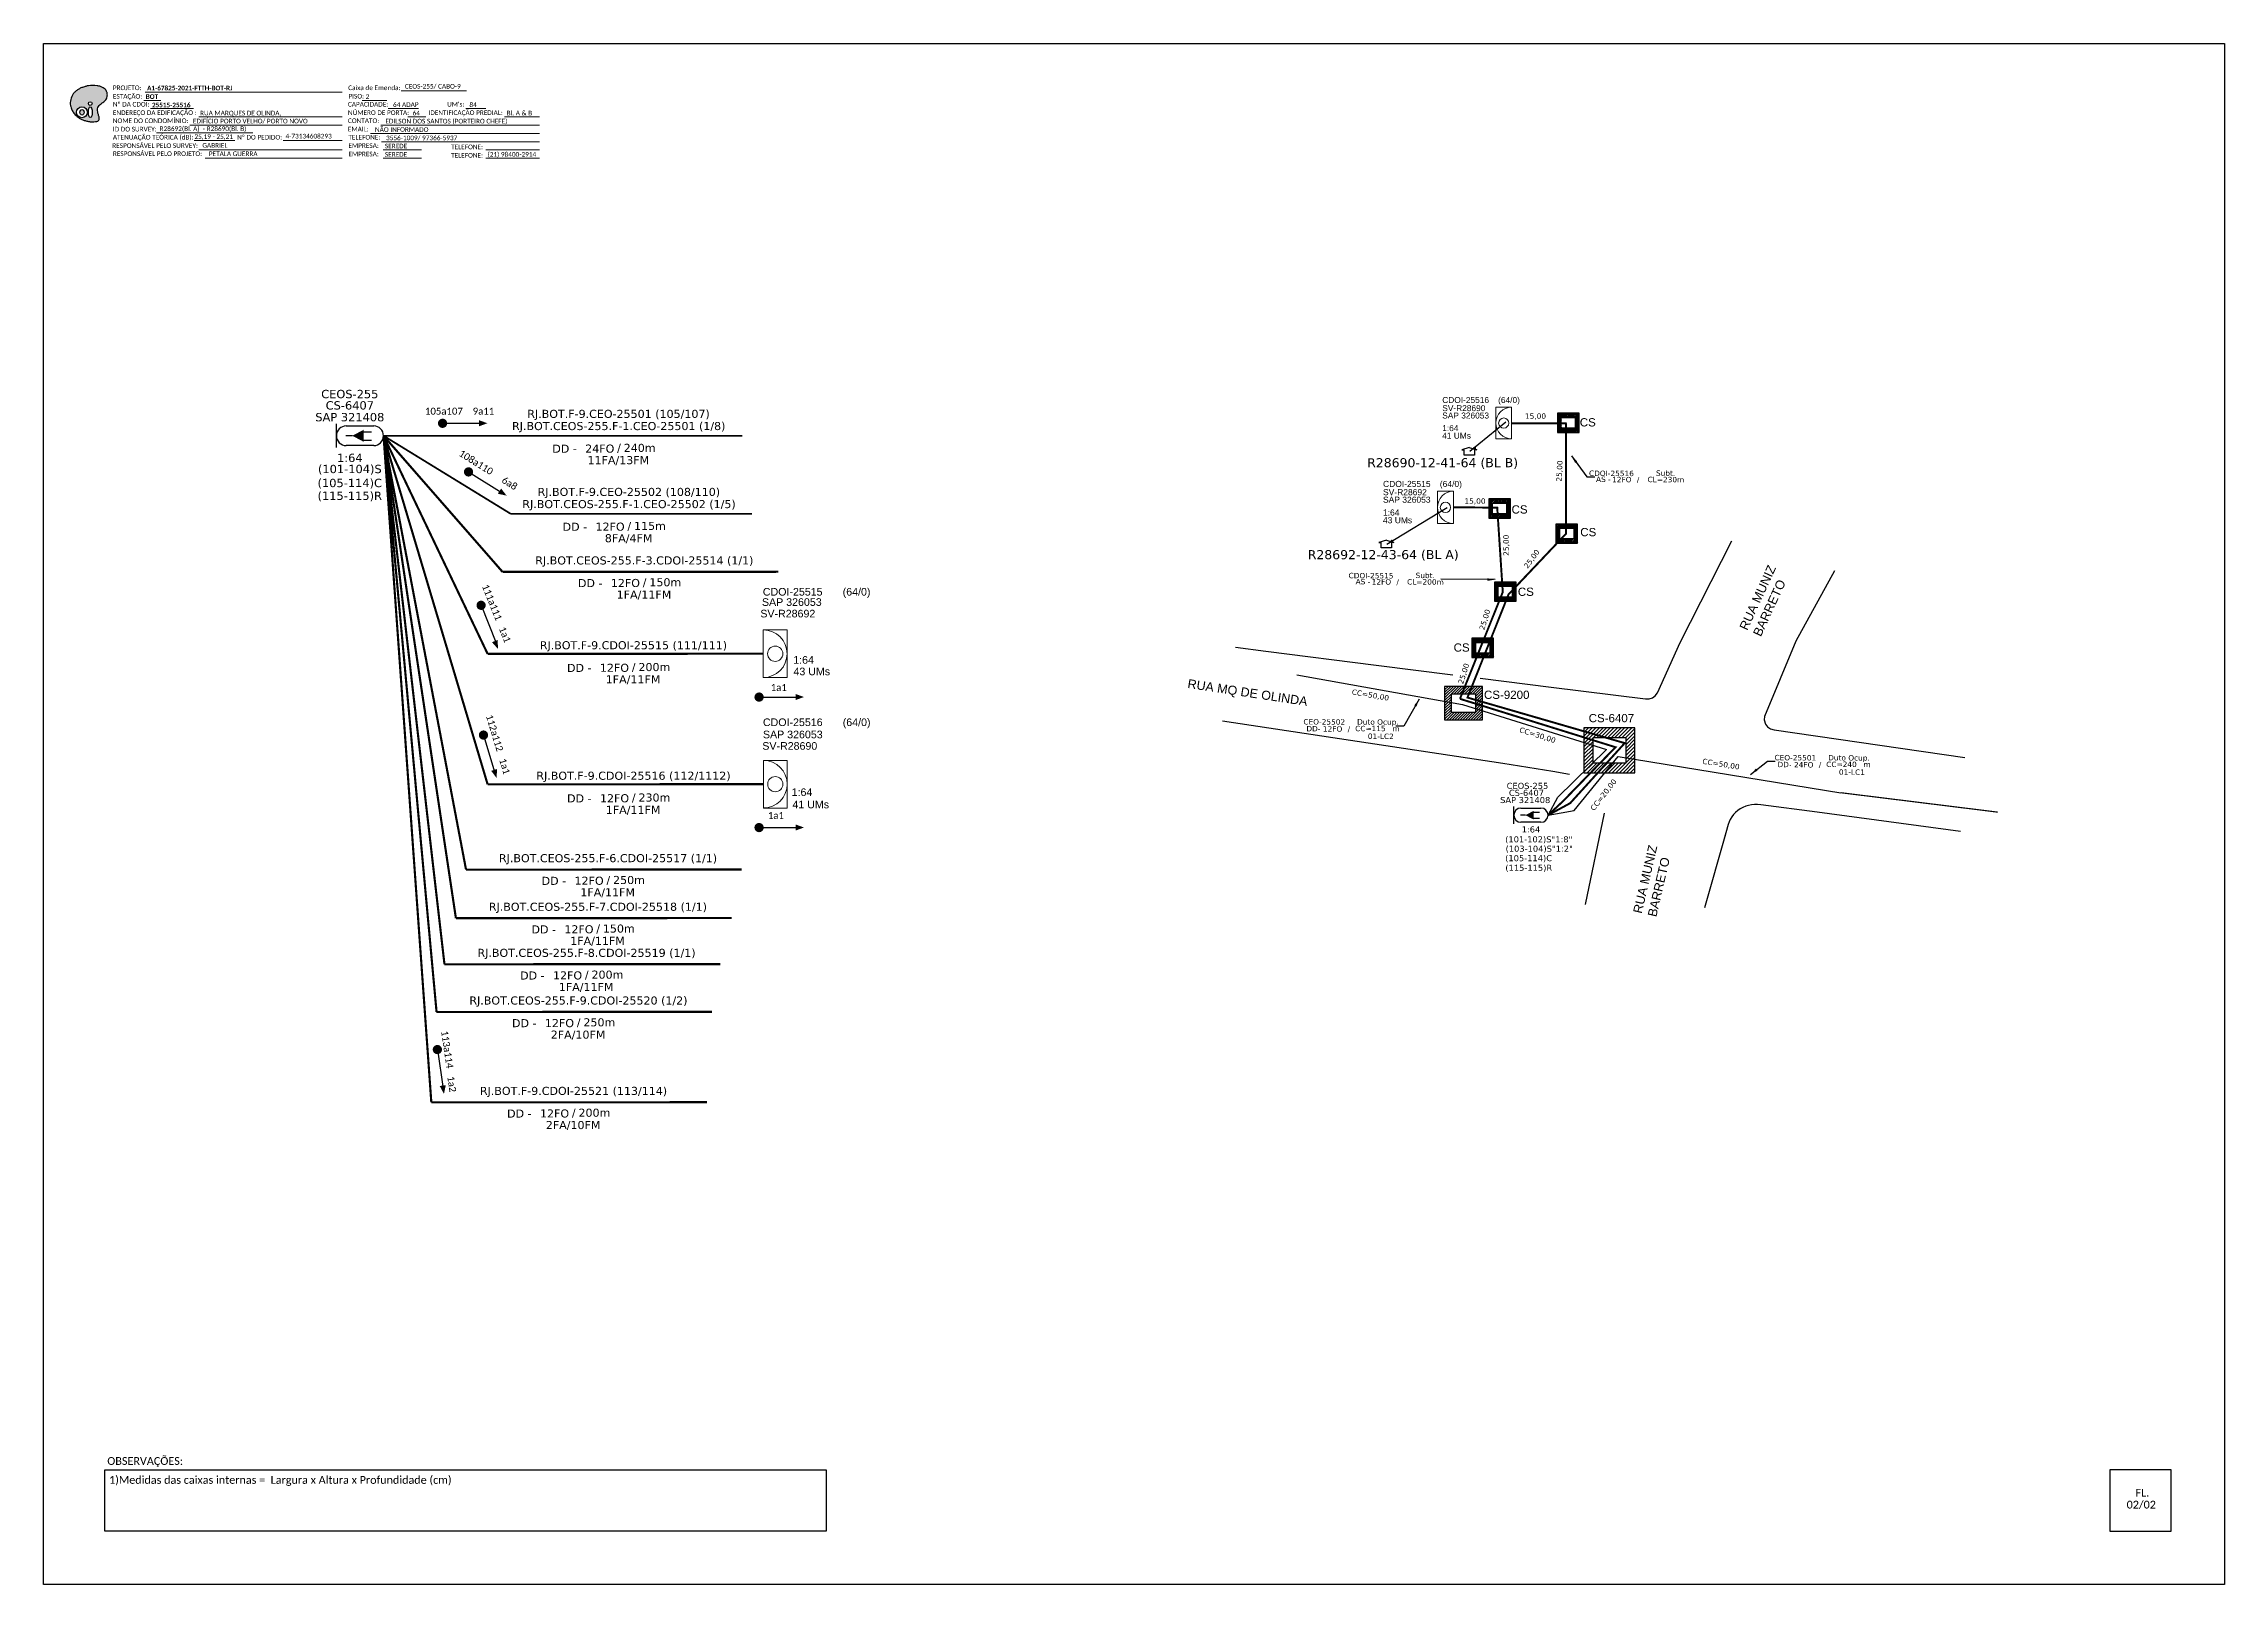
# Model space of a CAD drawing. Extents: x -4 to 1788, y 1 to 595.
# Drawn here: x 947 to 1788, y 1 to 595 of the extents above; entities that cross this region are included whole.
import ezdxf
from ezdxf.enums import TextEntityAlignment as Align

# ---------------------------------------------------------------- set-up
doc = ezdxf.new("R2010")
doc.units = 0
for name, color, linetype in [('10.0-Cartográfico', 4, 'Continuous'), ('10.1-Caixas Subterrâneas', 5, 'Continuous'), ('20.4-CEOS', 1, 'Continuous'), ('CAP a instalar', 1, 'Continuous'), ('CD a instalar', 1, 'Continuous'), ('CDOI', 1, 'Continuous'), ('celulas gpon', 7, 'Continuous'), ('label_cabos', 7, 'Continuous'), ('Legenda', 1, 'Continuous'), ('locais legendas', 7, 'Continuous'), ('SETA', 7, 'Continuous'), ('surveys', 7, 'Continuous')]:
    doc.layers.add(name, color=color, linetype=linetype)
for name, color, linetype, lineweight in [("20.0-LEGENDA DOS CDO'S", 1, 'Continuous', 0), ('20.1-CDO_INTERIOR', 1, 'Continuous', 0), ('40.1-ETIQUETAS', 1, 'Continuous', 20), ('Segmento Logradouro Texto', 251, 'Continuous', 0)]:
    doc.layers.add(name, color=color, linetype=linetype, lineweight=lineweight)
doc.layers.add('DROP DE CLIENTE', color=140, linetype='Continuous', plot=False)
doc.layers.add('EXTRA', color=50, linetype='Continuous', plot=False)
doc.styles.add('ARIAL', font='arial.ttf')
doc.styles.add('DIGICADE', font='arial.ttf')
doc.styles.add('MtXpl_Calibri', font='calibri.ttf')
doc.styles.add('siredit', font='verdana.ttf')
doc.styles.add('WMF-Calibri0', font='calibri.ttf')
doc.styles.add('WMF-Calibri1', font='calibrib.ttf')
doc.linetypes.add('FENCELINE1', pattern='A,0.25,-0.1,[133,ltypeshp.shx,S=0.1,R=0,X=-0.1,Y=0],-0.1,1', length=1.45)
doc.dimstyles.new('CC', dxfattribs={"dimtxt": 0.8, "dimasz": 2, "dimexe": 0.18, "dimexo": 0.0625, "dimgap": 0.09, "dimtad": 0, "dimdec": 0, "dimrnd": 1, "dimzin": 0, "dimdsep": 46, "dimtxsty": 'siredit', "dimblk": 'NONE', "dimcen": 0, "dimse1": 1, "dimse2": 1, "dimsd1": 1, "dimsd2": 1, "dimclrt": 7, "dimadec": 0, "dimazin": 0, "dimtfac": 1, "dimtdec": 0, "dimtofl": 0, "dimtmove": 0, "dimatfit": 3, "dimfxl": 0, "dimtolj": 1, "dimtzin": 0, "dimarcsym": 0})

msp = doc.modelspace()

# ---------------------------------------------------------------- texts
at = {"color": 7, "lineweight": 0, "style": 'WMF-Calibri0'}
for s, height, p in [('PROJETO:', 1.793, (974.16, 577.33)), ('ESTAÇÃO:', 1.793, (974.16, 574.05)), ('Nº DA CDOI:', 1.7927, (974.16, 570.98)), ('CAPACIDADE:', 1.7927, (1064.81, 570.98)), ('Caixa de Emenda:', 1.7927, (1064.92, 577.33)), ('PISO:', 1.793, (1064.99, 574.09)), ("UM's:", 1.793, (1103.05, 570.98)), ('ENDEREÇO DA EDIFICAÇÃO :', 1.7927, (974.16, 567.74)), ('NOME DO CONDOMÍNIO:', 1.7927, (974.16, 564.63)), ('CONTATO:', 1.793, (1064.81, 564.63)), ('NÚMERO DE PORTA:', 1.7927, (1064.81, 567.74)), ('IDENTIFICAÇÃO PREDIAL:', 1.7927, (1095.89, 567.74)), ('RESPONSÁVEL PELO SURVEY:', 1.7927, (973.92, 555.04)), ('ATENUAÇÃO TEÓRICA (dB):', 1.7927, (974.16, 558.28)), ('ID DO SURVEY:', 1.7927, (974.16, 561.39)), ('Nº DO PEDIDO:', 1.7927, (1022.08, 558.28)), ('EMAIL:', 1.793, (1064.81, 561.39)), ('TELEFONE:', 1.793, (1064.99, 558.28)), ('EMPRESA:', 1.793, (1064.99, 555.04)), ('TELEFONE:', 1.793, (1104.59, 554.54)), ('RESPONSÁVEL PELO PROJETO:', 1.7927, (974.16, 551.93)), ('EMPRESA:', 1.793, (1064.99, 551.8)), ('TELEFONE:', 1.793, (1104.59, 551.3))]:
    msp.add_text(s, height=height, dxfattribs=at).set_placement(p)
at = {"color": 7}
for s, height, style, p in [('BOT', 1.793, 'WMF-Calibri1', (986.84, 573.95)), ('A1-67825-2021-FTTH-BOT-RJ', 1.7927, 'WMF-Calibri1', (987.36, 577.23)), ('2', 1.79, 'WMF-Calibri0', (1071.68, 573.94)), (' 64 ADAP', 1.793, 'WMF-Calibri0', (1081.56, 570.85)), ('CEOS-255/ CABO-9', 1.7927, 'WMF-Calibri0', (1086.77, 577.91)), ('84', 1.793, 'WMF-Calibri0', (1111.67, 570.83)), ('R28692(Bl. A)  - R28690(Bl. B)', 1.7927, 'WMF-Calibri0', (992.18, 561.56)), ('EDIFÍCIO PORTO VELHO/ PORTO NOVO', 1.7927, 'WMF-Calibri0', (1005.04, 564.51)), ('RUA MARQUES DE OLINDA, ', 1.7927, 'WMF-Calibri0', (1007.79, 567.58)), ('EDILSON DOS SANTOS (PORTEIRO CHEFE)', 1.7927, 'WMF-Calibri0', (1079.27, 564.48)), ('64', 1.793, 'WMF-Calibri0', (1089.74, 567.59)), ('Bl. A & B', 1.793, 'WMF-Calibri0', (1126.02, 567.59)), ('25,19 - 25,21', 1.7927, 'WMF-Calibri0', (1005.63, 558.52)), ('GABRIEL', 1.793, 'WMF-Calibri0', (1008.68, 555.13)), ('4-73134608293', 1.7927, 'WMF-Calibri0', (1040.74, 558.69)), ('NÃO INFORMADO', 1.7927, 'WMF-Calibri0', (1075.24, 561.24)), ('SEREDE', 1.793, 'WMF-Calibri0', (1079.05, 554.89)), ('3556-1009/ 97366-5937', 1.7927, 'WMF-Calibri0', (1079.52, 558.01)), ('PETALA GUERRA', 1.7927, 'WMF-Calibri0', (1011.17, 551.9)), ('SEREDE', 1.793, 'WMF-Calibri0', (1079.05, 551.66)), ('(21) 98400-2914', 1.7927, 'WMF-Calibri0', (1118.66, 551.66))]:
    msp.add_text(s, height=height, dxfattribs=dict(at, style=style)).set_placement(p)
at = {"color": 7, "style": 'WMF-Calibri1'}
msp.add_text('25515-25516', height=1.7927, dxfattribs=at).set_placement((996.67, 570.69), align=Align.CENTER)
for s, style, p in [('OBSERVAÇÕES:', 'WMF-Calibri0', (972, 47.33)), ('1)Medidas das caixas internas =  Largura x Altura x Profundidade (cm)', 'MtXpl_Calibri', (972.69, 40.03)), ('02/02', 'WMF-Calibri0', (1750.76, 30.5)), ('FL.', 'WMF-Calibri0', (1754.18, 35.09))]:
    msp.add_text(s, height=3, dxfattribs=dict(style=style)).set_placement(p)
at = {"char_height": 2.6642, "width": 45.0403, "attachment_point": 5}
for s, insert in [('{\\fCalibri|b0|i0|c0|p34;\\C7;105a107}', (1101.83, 453.55)), ('{\\fCalibri|b0|i0|c0|p34;\\C7;9a11}', (1117.08, 453.55)), ('{\\fCalibri|b0|i0|c0|p34;\\C7;1a1}', (1230.97, 347.05)), ('{\\fCalibri|b0|i0|c0|p34;\\C7;1a1}', (1229.86, 297.7))]:
    msp.add_mtext(s, dxfattribs=dict(at, insert=insert))
for s, insert, rotation in [('{\\fCalibri|b0|i0|c0|p34;\\C7;108a110}', (1114.24, 433.82), 328.03106), ('{\\fCalibri|b0|i0|c0|p34;\\C7;6a8}', (1127.18, 425.74), 328.03106), ('{\\fCalibri|b0|i0|c0|p34;\\C7;111a111}', (1120.38, 379.85), 291.8364), ('{\\fCalibri|b0|i0|c0|p34;\\C7;1a1}', (1125.34, 367.4), 291.8364), ('{\\fCalibri|b0|i0|c0|p34;\\C7;112a112}', (1121.38, 329.47), 286.87488), ('{\\fCalibri|b0|i0|c0|p34;\\C7;1a1}', (1125.25, 316.63), 286.87488), ('{\\fCalibri|b0|i0|c0|p34;\\C7;113a114}', (1103.11, 207.47), 278.4077), ('{\\fCalibri|b0|i0|c0|p34;\\C7;1a2}', (1104.87, 194.1), 278.4077)]:
    msp.add_mtext(s, dxfattribs=dict(at, insert=insert, rotation=rotation))
at = {"layer": "20.0-LEGENDA DOS CDO'S", "color": 1, "style": 'ARIAL'}
for s, height, p in [('SV-R28690', 2.3, (1486.84, 453.58)), ('CDOI-25516', 2.3, (1486.83, 456.71)), ('SAP 326053', 2.3, (1486.83, 450.74)), ('1:64', 2.3, (1486.81, 445.87)), ('41 UMs', 2.3, (1486.81, 442.96)), ('SAP 326053', 2.339, (1463.98, 418.27)), ('SV-R28692', 2.339, (1463.99, 421.16)), ('CDOI-25515', 2.339, (1463.99, 424.35)), ('43 UMs', 2.339, (1463.96, 410.36)), ('1:64', 2.339, (1463.96, 413.32))]:
    msp.add_text(s, height=height, rotation=359.97241, dxfattribs=at).set_placement(p)
for height, p in [(2.3005, (1509.01, 456.7)), (2.3387, (1486.53, 424.33))]:
    msp.add_text('        (64/0)', height=height, rotation=359.97241, dxfattribs=at).set_placement(p, align=Align.CENTER)
at = {"layer": "20.0-LEGENDA DOS CDO'S", "color": 10, "linetype": 'FENCELINE1', "style": 'ARIAL'}
for s, p in [('SAP 326053', (1224.48, 378.5)), ('CDOI-25515', (1224.82, 382.46)), ('SV-R28692', (1223.85, 374.05)), ('43 UMs', (1236.64, 351.75)), ('1:64', (1236.54, 356.2)), ('SAP 326053', (1224.86, 327.45)), ('CDOI-25516', (1224.85, 332.16)), ('SV-R28690', (1224.61, 323.03)), ('1:64', (1235.93, 305.21)), ('41 UMs', (1236.23, 300.46))]:
    msp.add_text(s, height=2.936, dxfattribs=at).set_placement(p)
for p in [(1258.12, 382.46), (1258.14, 332.16)]:
    msp.add_text('     (64/0)', height=2.9364, dxfattribs=at).set_placement(p, align=Align.CENTER)
at = {"layer": '20.4-CEOS', "color": 5, "linetype": 'FENCELINE1', "style": 'siredit'}
for s, p in [('CEOS-255', (1065.54, 461.77)), ('CS-6407', (1065.54, 457.4)), ('SAP 321408', (1065.54, 452.86)), ('(101-104)S', (1065.54, 432.88)), ('1:64', (1065.54, 437.17)), ('(105-114)C', (1065.51, 427.49)), ('(115-115)R', (1065.51, 422.55))]:
    msp.add_text(s, height=3.204, dxfattribs=at).set_placement(p, align=Align.TOP_CENTER)
at = {"layer": 'CDOI', "color": 7, "linetype": 'Continuous', "style": 'siredit'}
for s, p in [('R28690-12-41-64 (BL B)', (1457.86, 431.93)), ('R28692-12-43-64 (BL A)', (1434.95, 396.49))]:
    msp.add_text(s, height=3.5021, rotation=0.02759, dxfattribs=at).set_placement(p)
at = {"layer": 'celulas gpon', "color": 3, "style": 'siredit'}
for s, rotation, p in [('15,00', 0.07305, (1518.72, 450.61)), ('25,00', 87.36175, (1532.85, 426.39)), ('15,00', 0.07305, (1495.4, 417.87)), ('25,00', 90.38476, (1512.5, 397.82)), ('25,00', 53.97245, (1519.76, 392.71)), ('25,00', 72.79397, (1503.01, 369.02)), ('25,00', 72.79397, (1494.86, 348.19)), ('CC=50,00', 350.26137, (1451.82, 344.37)), ('CC=30,00', 342.79397, (1516.36, 329.86)), ('CC=20,00', 52.24915, (1545.36, 299.29))]:
    msp.add_text(s, height=2.074, rotation=rotation, dxfattribs=at).set_placement(p)
at = {"layer": 'celulas gpon', "style": 'siredit'}
msp.add_text('CC=50,00', height=2.074, rotation=351.07324, dxfattribs=at).set_placement((1587.01, 317.63))
at = {"layer": 'locais legendas', "color": 30, "style": 'ARIAL'}
for s, p in [('CS', (1539.87, 447.67)), ('CS', (1513.56, 414.09)), ('CS', (1540.05, 405.35)), ('CS', (1515.98, 382.35)), ('CS', (1491.22, 360.85)), ('CS-9200', (1502.93, 342.63)), ('CS-6407', (1543.3, 333.63))]:
    msp.add_text(s, height=3.18, dxfattribs=at).set_placement(p)
at = {"layer": 'Segmento Logradouro Texto', "color": 7, "linetype": 'Continuous', "char_height": 3.4565, "attachment_point": 1, "style": 'DIGICADE'}
for s, insert, width, rotation in [('\\fArial|b0|i0|c0|p34;\\W1.0000000000;\\T1.0000000000;\\o\\lRUA MUNIZ BARRETO', (1601.29, 370.24), 34.9804, 65.32442), ('\\fArial|b0|i0|c0|p34;\\W1.0000000000;\\T1.0000000000;\\o\\lRUA MUNIZ BARRETO', (1601.29, 370.24), 34.9804, 65.32442), ('\\fArial|b0|i0|c0|p34;\\W1.0000000000;\\T1.0000000000;\\o\\lRUA MQ DE OLINDA', (1388.94, 350.3), 60.3079, 351.42099), ('\\fArial|b0|i0|c0|p34;\\W1.0000000000;\\T1.0000000000;\\o\\lRUA MUNIZ BARRETO', (1560.38, 260.45), 34.9804, 76.9374), ('\\fArial|b0|i0|c0|p34;\\W1.0000000000;\\T1.0000000000;\\o\\lRUA MUNIZ BARRETO', (1560.38, 260.45), 34.9804, 76.9374)]:
    msp.add_mtext(s, dxfattribs=dict(at, insert=insert, width=width, rotation=rotation))

# ---------------------------------------------------------------- blocks, each defined once
blk = doc.blocks.new('SURVEY_SURVEY')
for p, q in [((0, 0.0000127), (-0.0000126, 0.000009)), ((-0.0000126, 0.000009), (-0.0000086, 0.000009)), ((-0.0000086, 0), (-0.0000086, 0.000009)), ((0.0000086, 0), (-0.0000086, 0)), ((0, 0.0000127), (0.0000126, 0.000009)), ((0.0000084, 0.0000132), (0.0000098, 0.0000132)), ((0.0000084, 0.0000103), (0.0000084, 0.0000132)), ((0.0000126, 0.000009), (0.0000086, 0.000009)), ((0.0000086, 0.000009), (0.0000086, 0)), ((0.0000098, 0.0000132), (0.0000098, 0.0000099))]:
    blk.add_line(p, q)
blk = doc.blocks.new('*U115')
at = {"layer": '20.4-CEOS'}
for p, q in [((-4.54, 1.19), (-1.19, 1.19)), ((-1.19, -1.19), (-4.54, -1.19))]:
    blk.add_line(p, q, dxfattribs=at)
for points in [[(-5.73, -1.43), (-5.73, 1.44)], [(-3.79, 0), (-4.59, 0)], [(-2.47, 0.48), (-1.45, 0.48)], [(-2.47, -0.52), (-1.45, -0.52)]]:
    blk.add_lwpolyline(points, dxfattribs=at)
blk.add_lwpolyline([(-3.79, 0, 0, 1.47, 0), (-2.41, 0, 1.47, 1.47, 0)], format="xyseb", dxfattribs=at)
for centre, start, end in [((-4.54, 0), 90, 270), ((-1.19, 0), 270, 90)]:
    blk.add_arc(centre, 1.19, start, end, dxfattribs=at)
at = {"layer": '20.4-CEOS', "color": 7, "style": 'siredit'}
for tag, p in [('LOCAL', (-2.86, 4.24)), ('FID', (-2.86, 5.6)), ('SAP', (-2.81, 2.77)), ('RACIO_SPLITAGEM', (-2.86, -1.88))]:
    blk.add_attdef(tag, text='', height=1.01, dxfattribs=at).set_placement(p, align=Align.TOP_CENTER)
for tag, flags, p in [('ID_ATIVIDADE', 3, (-2.86, -3.58)), ('FATOR', 1, (-2.86, -4.89))]:
    blk.add_attdef(tag, text='', height=1.01, dxfattribs=dict(at, flags=flags)).set_placement(p, align=Align.TOP_CENTER)
at = {"layer": '20.4-CEOS', "color": 7, "style": 'siredit', "flags": 3}
blk.add_attdef('QTDE', (-4.97, -7.12), '', height=1.01, dxfattribs=at)
blk = doc.blocks.new('*U113')
at = {"layer": '20.4-CEOS', "color": 7, "style": 'siredit'}
for tag, p in [('FIBRAS_SPLITTER', (0, 0)), ('FIBRAS_TOP_C', (0, -4.13)), ('RESERVA_FINAIS', (0, -5.46))]:
    blk.add_attdef(tag, p, '', height=1.01, dxfattribs=at)
for tag, p, flags in [('ID_ATIVIDADE', (0, -6.77), 3), ('FATOR', (0, -8.09), 1), ('QTDE', (0, -9.4), 1), ('FID', (0, -10.71), 1)]:
    blk.add_attdef(tag, p, '', height=1.01, dxfattribs=dict(at, flags=flags))
blk = doc.blocks.new('*U114')
at = {"layer": '20.4-CEOS', "color": 7, "style": 'siredit'}
blk.add_attdef('FIBRAS_SPLITTER', (0, 0), '', height=1.01, dxfattribs=at)
for tag, p, flags in [('QTDE', (0, -4.11), 1), ('ID_ATIVIDADE', (0, -1.48), 3), ('FATOR', (0, -2.79), 1), ('FID', (0, -5.42), 1)]:
    blk.add_attdef(tag, p, '', height=1.01, dxfattribs=dict(at, flags=flags))
blk = doc.blocks.new('LEGENDA DOS CABOS')
at = {"layer": 'EXTRA', "color": 0, "style": 'siredit'}
for tag, p in [('ID', (4.6, 0.97)), ('XX', (9.03, 0.97))]:
    blk.add_attdef(tag, text='', height=0.48, rotation=359.69, dxfattribs=at).set_placement(p, align=Align.MIDDLE_CENTER)
at = {"layer": 'Legenda', "color": 0, "style": 'siredit'}
for tag, p in [('TIPO_CABO', (1.31, 0)), ('CABO', (4.69, -0.05)), ('/', (6.81, -0.05)), ('METROS', (10.03, -0.05))]:
    blk.add_attdef(tag, text='', height=0.8, rotation=359.69, dxfattribs=at).set_placement(p, align=Align.MIDDLE_CENTER)
blk = doc.blocks.new('_None')
blk = doc.blocks.new('Inst CB DT OCUP CFOA-SM-DD-G-24')
at = {"layer": 'label_cabos', "color": 0, "style": 'siredit'}
for tag, flags, p in [('ID_ATIVIDADE', 3, (1.31, 2.67)), ('FATOR', 1, (11.56, 2.55))]:
    blk.add_attdef(tag, text='', height=1, rotation=359.69, dxfattribs=dict(at, flags=flags)).set_placement(p, align=Align.MIDDLE_CENTER)
for tag, p in [('TIPO_CABO', (1.11, 0)), ('DESTINO_CABO', (3.13, 1.26)), ('CABO', (4.69, -0.05)), ('/', (7.71, -0.05)), ('LANCE', (10.41, 0.02)), ('TIPO_CABO', (13.11, 1.24)), ('UND', (16.46, 0)), ('FID', (13.65, -1.41))]:
    blk.add_attdef(tag, text='', height=1, rotation=359.69, dxfattribs=at).set_placement(p, align=Align.MIDDLE_CENTER)
blk.add_attdef('QTDE', (11.93, -0.45), '', height=1, rotation=359.69, dxfattribs=at)
blk = doc.blocks.new('Inst CB DT OCUP CFOA-SM-DD-S-12')
at = {"layer": 'label_cabos', "color": 0, "style": 'siredit'}
for tag, flags, p in [('ID_ATIVIDADE', 3, (1.31, 2.67)), ('FATOR', 1, (11.56, 2.55))]:
    blk.add_attdef(tag, text='', height=1, rotation=359.69, dxfattribs=dict(at, flags=flags)).set_placement(p, align=Align.MIDDLE_CENTER)
for tag, p in [('TIPO_CABO', (1.11, 0)), ('DESTINO_CABO', (3.13, 1.26)), ('CABO', (4.69, -0.05)), ('/', (7.71, -0.05)), ('LANCE', (10.41, 0.02)), ('TIPO_CABO', (13.11, 1.24)), ('UND', (16.46, 0)), ('FID', (13.65, -1.41))]:
    blk.add_attdef(tag, text='', height=1, rotation=359.69, dxfattribs=at).set_placement(p, align=Align.MIDDLE_CENTER)
blk.add_attdef('QTDE', (11.93, -0.45), '', height=1, rotation=359.69, dxfattribs=at)
blk = doc.blocks.new('*X98')
at = {"color": 0, "linetype": 'Continuous'}
for p, q in [((-1.25, 0.34099), (-0.49099, 1.1)), ((-1.25, 0.517767), (-0.667767, 1.1)), ((-1.25, 0.694544), (-0.844544, 1.1)), ((-1.25, 0.87132), (-1.02132, 1.1)), ((-1.25, 1.048097), (-1.198097, 1.1)), ((-0.789214, 0.625), (-0.314214, 1.1)), ((-0.612437, 0.625), (-0.137437, 1.1)), ((-0.43566, 0.625), (0.03934, 1.1)), ((-0.258883, 0.625), (0.216117, 1.1)), ((-0.082107, 0.625), (0.392893, 1.1)), ((0.09467, 0.625), (0.56967, 1.1)), ((0.271447, 0.625), (0.746447, 1.1)), ((0.448223, 0.625), (0.923223, 1.1)), ((0.625, 0.625), (1.1, 1.1)), ((0.801777, 0.625), (1.25, 1.073223)), ((-1.25, 0.164214), (-0.8035, 0.610714)), ((-1.25, -0.012563), (-0.8035, 0.433937)), ((-1.25, -0.18934), (-0.8035, 0.25716)), ((-1.25, -0.366117), (-0.8035, 0.080383)), ((0.8035, 0.449947), (1.25, 0.896447)), ((0.8035, 0.27317), (1.25, 0.71967)), ((0.8035, 0.096393), (1.25, 0.542893)), ((0.8035, -0.080383), (1.25, 0.366117)), ((0.8035, -0.25716), (1.25, 0.18934)), ((0.8035, -0.433937), (1.25, 0.012563)), ((-1.25, -0.542893), (-0.8035, -0.096393)), ((-1.25, -0.71967), (-0.8035, -0.27317)), ((-1.25, -0.896447), (-0.8035, -0.449947)), ((-1.25, -1.073223), (-0.801777, -0.625)), ((-1.1, -1.1), (-0.625, -0.625)), ((-0.923223, -1.1), (-0.448223, -0.625)), ((-0.746447, -1.1), (-0.271447, -0.625)), ((-0.56967, -1.1), (-0.09467, -0.625)), ((-0.392893, -1.1), (0.082107, -0.625)), ((-0.216117, -1.1), (0.258883, -0.625)), ((-0.03934, -1.1), (0.43566, -0.625)), ((0.137437, -1.1), (0.612437, -0.625)), ((0.314214, -1.1), (0.789214, -0.625)), ((0.49099, -1.1), (1.25, -0.34099)), ((0.667767, -1.1), (1.25, -0.517767)), ((0.8035, -0.610714), (1.25, -0.164214)), ((0.844544, -1.1), (1.25, -0.694544)), ((1.02132, -1.1), (1.25, -0.87132)), ((1.198097, -1.1), (1.25, -1.048097))]:
    blk.add_line(p, q, dxfattribs=at)
blk = doc.blocks.new('ETIQUETA_RS5F')
at = {"layer": '40.1-ETIQUETAS', "color": 0, "style": 'siredit'}
blk.add_text('/', height=1.5, dxfattribs=at).set_placement((1.58, -1.95), align=Align.MIDDLE_RIGHT)
for tag, p in [('ETIQUETA_R_PRIMARIA', (1.21, 4.1)), ('ETIQUETA_R_SECUNDARIA', (1.21, 2.1)), ('F_ATIVAS/F_MORTAS', (1.14, -4.24))]:
    blk.add_attdef(tag, text='', height=1.5, dxfattribs=at).set_placement(p, align=Align.MIDDLE_CENTER)
for tag, p in [('TIPO_CABO', (-6.58, -2.12)), ('CAP_CABO', (0.4, -2.09))]:
    blk.add_attdef(tag, text='', height=1.5, dxfattribs=at).set_placement(p, align=Align.MIDDLE_RIGHT)
blk.add_attdef('METROS', text='', height=1.5, dxfattribs=at).set_placement((2.14, -1.95), align=Align.MIDDLE_LEFT)
for tag, p in [('FUSÃO_1', (0.85, -8.39)), ('FUSÃO_2', (0.85, -10.6)), ('FUSÃO_3', (0.85, -12.93)), ('FUSÃO_4', (0.85, -15.14)), ('FUSÃO_5', (0.85, -17.16))]:
    blk.add_attdef(tag, text='', height=1.5, dxfattribs=at).set_placement(p, align=Align.CENTER)
blk = doc.blocks.new('OI')
h = blk.add_hatch(color=40)
edge = h.paths.add_edge_path()
edge.add_spline(control_points=[(4.35, -0.67), (3.92, -0.99), (3.26, -1.5), (2.81, -2.59), (2.9, -3.5), (3.06, -4.27), (3.31, -4.85), (3.37, -5.39), (3.4, -5.88), (3.2, -6.4), (2.54, -6.61), (1.65, -6.63), (0.55, -6.67), (-0.56, -6.42), (-1.61, -6.14), (-2.77, -5.61), (-3.92, -4.77), (-4.89, -3.7), (-5.34, -2.65), (-5.6, -1.94), (-5.85, -0.96), (-5.71, 0.47), (-5.1, 2.02), (-4.14, 3.02), (-3.3, 3.61), (-2.37, 4.16), (-1.36, 4.44), (-0.56, 4.7), (0.79, 4.85), (2.24, 4.97), (3.79, 4.57), (4.67, 4.21), (5.44, 3.65), (5.76, 2.99), (6.03, 2.21), (6.01, 1.46), (5.72, 0.64), (5.31, 0.08), (4.88, -0.38), (4.51, -0.55), (4.35, -0.67)], knot_values=[0, 0, 0, 0, 1.60434, 2.417191, 3.427595, 4.282808, 4.776746, 5.304182, 5.888771, 6.258406, 6.858137, 7.79129, 8.986195, 10.124242, 11.187857, 12.242908, 13.953784, 15.414161, 16.515391, 17.349188, 17.675853, 19.552021, 21.515531, 22.568638, 23.63245, 24.621084, 25.782718, 26.745347, 27.142653, 29.870543, 31.004649, 31.921532, 32.709589, 33.801391, 34.042471, 35.192333, 35.971461, 36.628871, 37.254359, 37.836911, 37.836911, 37.836911, 37.836911], degree=3, periodic=0)
h.paths.add_polyline_path([(1.13, -0.87, -1), (-0.04, -0.87, -1)], flags=16)
edge = h.paths.add_edge_path(flags=16)
edge.add_ellipse((0.56, -3.59), major_axis=(-0.02, 1.71), ratio=0.361305, start_angle=0, end_angle=360)
h.paths.add_polyline_path([(-0.36, -3.62, -1), (-3.8, -3.62, -1)], flags=16)
edge = h.paths.add_edge_path(flags=0)
edge.add_ellipse((-2.08, -3.62), major_axis=(0, 0.885), ratio=0.758294, start_angle=0, end_angle=360)
at = {"color": 40}
for centre, radius in [((-2.08, -3.62), 1.72), ((0.54, -0.87), 0.587)]:
    blk.add_circle(centre, radius, dxfattribs=at)
blk.add_ellipse((-2.08, -3.62), major_axis=(0, 0.885), ratio=0.758294, start_param=-3.141592653589792, end_param=3.141592653589792, dxfattribs=at)
blk.add_ellipse((0.56, -3.59), major_axis=(-0.02, 1.71), ratio=0.361305, dxfattribs=at)
at = {"color": 40, "start_tangent": (-0.800898, -0.598801), "end_tangent": (-0.800898, -0.598801)}
blk.add_spline([(4.35, -0.67), (3.2, -1.78), (2.9, -2.54), (2.92, -3.55), (3.12, -4.38), (3.28, -4.85), (3.37, -5.37), (3.35, -5.95), (3.2, -6.29), (2.66, -6.55), (1.73, -6.63), (0.54, -6.62), (-0.58, -6.41), (-1.6, -6.11), (-2.56, -5.67), (-3.95, -4.67), (-4.89, -3.56), (-5.37, -2.56), (-5.64, -1.78), (-5.72, -1.46), (-5.63, 0.42), (-4.84, 2.22), (-4.13, 2.99), (-3.27, 3.62), (-2.4, 4.09), (-1.3, 4.47), (-0.37, 4.72), (0.02, 4.77), (2.75, 4.8), (3.85, 4.53), (4.69, 4.16), (5.31, 3.68), (5.85, 2.73), (5.93, 2.5), (5.94, 1.35), (5.67, 0.62), (5.29, 0.08), (4.84, -0.36), (4.35, -0.67)], degree=3, dxfattribs=at)

# ---------------------------------------------------------------- linework, layer by layer
at = {"color": 7}
msp.add_lwpolyline([(947.45, 595.26), (1788.45, 595.26), (1788.45, 1.26), (947.45, 1.26)], close=True, dxfattribs=at)
at = {"color": 7, "lineweight": 0}
for points in [[(986.05, 573.3), (992.6, 573.3)], [(986.56, 576.58), (1062.54, 576.58)], [(1070.33, 573.34), (1079.81, 573.34)], [(1085.37, 577.07), (1110.51, 577.07)], [(988.71, 570.23), (1005.26, 570.23)], [(1003.87, 563.88), (1062.54, 563.88)], [(1007.28, 566.99), (1062.54, 566.99)], [(1077.5, 563.88), (1138.72, 563.88)], [(1080.38, 570.23), (1092, 570.23)], [(1087.97, 566.99), (1094.91, 566.99)], [(1110.32, 570.23), (1117.99, 570.23)], [(1125.14, 566.99), (1138.7, 566.99)], [(991.03, 560.82), (1028.14, 560.82)], [(1005.56, 557.85), (1021.14, 557.85)], [(1039.79, 557.85), (1062.56, 557.85)], [(1073.46, 560.64), (1138.72, 560.64)], [(1077.74, 557.41), (1138.72, 557.41)], [(1007.28, 554.29), (1062.54, 554.29)], [(1009.77, 551.06), (1062.54, 551.06)], [(1078.35, 554.29), (1093.15, 554.29)], [(1078.35, 551.06), (1093.15, 551.06)], [(1117.95, 554.29), (1138.72, 554.29)], [(1117.95, 551.06), (1138.72, 551.06)]]:
    msp.add_lwpolyline(points, dxfattribs=at)
at = {"const_width": 1.78}
for points in [[(1100.42, 448.88, 1), (1102.19, 448.88, 1)], [(1110.57, 430.61, 1), (1112.08, 429.67, 1)], [(1115.84, 379.54, 1), (1116.5, 377.89, 1)], [(1222.48, 343.33, 1), (1224.26, 343.33, 1)], [(1116.83, 329.54, 1), (1117.35, 327.84, 1)], [(1222.48, 293.03, 1), (1224.26, 293.03, 1)], [(1099.17, 208.32, 1), (1099.43, 206.57, 1)]]:
    msp.add_lwpolyline(points, format="xyb", close=True, dxfattribs=at)
at = {"color": 0}
for points in [[(971.02, 45.46), (1249.27, 45.46), (1249.27, 21.75), (971.02, 21.75)], [(1767.96, 45.46), (1744.25, 45.46), (1744.25, 21.75), (1767.96, 21.75)]]:
    msp.add_lwpolyline(points, close=True, dxfattribs=at)
at = {"layer": '10.0-Cartográfico'}
for points in [[(1578.55, 364.34), (1598.44, 403.63)], [(1638.08, 392.01), (1623.16, 364.93), (1611.15, 335.91), (1610.99, 334.62), (1611.48, 332.94), (1612.3, 331.89), (1613.44, 331.11), (1614.77, 330.71), (1688.35, 320.04)], [(1407.16, 362.53), (1418.77, 361.07)], [(1528.89, 347.18), (1565.16, 342.61), (1566.57, 342.64), (1567.89, 343.05), (1569, 343.86), (1569.86, 345.01), (1578.55, 364.34)], [(1418.77, 361.07), (1461.3, 355.7)], [(1461.3, 355.7), (1490.96, 351.97)], [(1501.43, 350.64), (1528.89, 347.18)], [(1535.95, 313.45), (1529.44, 314.69), (1510.13, 317.78), (1402.14, 334.07)], [(1542.1, 263.33), (1549.43, 298.56)], [(1631.43, 298.93), (1609.63, 301.83), (1608.46, 301.92), (1607.27, 301.93), (1606.1, 301.81), (1604.96, 301.57), (1603.84, 301.22), (1602.76, 300.77), (1601.76, 300.22), (1600.8, 299.59), (1599.94, 298.85), (1599.16, 298.03), (1598.48, 297.15), (1597.88, 296.2), (1597.42, 295.2), (1597.06, 294.15), (1595, 286.83)], [(1686.72, 291.57), (1631.43, 298.93)], [(1596.03, 290.49), (1588.02, 262.04)]]:
    msp.add_lwpolyline(points, dxfattribs=at)
at = {"layer": '10.1-Caixas Subterrâneas', "color": 30}
for p, q in [((1504.76, 419.71), (1504.76, 412.36)), ((1513.12, 419.71), (1504.76, 419.71)), ((1504.76, 412.36), (1513.12, 412.36)), ((1506.25, 413.94), (1506.25, 418.12)), ((1506.25, 418.12), (1511.63, 418.12)), ((1511.63, 413.94), (1506.25, 413.94)), ((1511.63, 418.12), (1511.63, 413.94)), ((1513.12, 412.36), (1513.12, 419.71)), ((1530.67, 410.05), (1530.67, 402.7)), ((1539.03, 410.05), (1530.67, 410.05)), ((1532.16, 404.29), (1532.16, 408.47)), ((1532.16, 408.47), (1537.53, 408.47)), ((1537.53, 404.29), (1532.16, 404.29)), ((1537.53, 408.47), (1537.53, 404.29)), ((1539.03, 402.7), (1539.03, 410.05)), ((1530.67, 402.7), (1539.03, 402.7)), ((1506.94, 387.63), (1506.94, 380.28)), ((1515.3, 387.63), (1506.94, 387.63)), ((1515.3, 380.28), (1515.3, 387.63)), ((1506.94, 380.28), (1515.3, 380.28)), ((1508.44, 381.86), (1508.44, 386.04)), ((1508.44, 386.04), (1513.81, 386.04)), ((1513.81, 381.86), (1508.44, 381.86)), ((1513.81, 386.04), (1513.81, 381.86)), ((1498.28, 366), (1498.28, 358.65)), ((1506.63, 366), (1498.28, 366)), ((1499.77, 360.23), (1499.77, 364.41)), ((1499.77, 364.41), (1505.14, 364.41)), ((1505.14, 364.41), (1505.14, 360.23)), ((1506.63, 358.65), (1506.63, 366)), ((1498.28, 358.65), (1506.63, 358.65)), ((1505.14, 360.23), (1499.77, 360.23)), ((1487.75, 347.4), (1487.75, 334.61)), ((1502.29, 347.4), (1487.75, 347.4)), ((1502.29, 334.61), (1502.29, 347.4)), ((1490.35, 337.37), (1490.35, 344.64)), ((1490.35, 344.64), (1499.7, 344.64)), ((1499.7, 337.37), (1490.35, 337.37)), ((1499.7, 344.64), (1499.7, 337.37)), ((1487.75, 334.61), (1502.29, 334.61)), ((1541.49, 331.44), (1541.49, 314.16)), ((1561.13, 331.44), (1541.49, 331.44)), ((1561.13, 314.16), (1561.13, 331.44)), ((1545, 317.89), (1545, 327.71)), ((1545, 327.71), (1557.62, 327.71)), ((1557.62, 327.71), (1557.62, 317.89)), ((1541.49, 314.16), (1561.13, 314.16)), ((1557.62, 317.89), (1545, 317.89))]:
    msp.add_line(p, q, dxfattribs=at)
at = {"layer": '20.1-CDO_INTERIOR', "color": 1, "lineweight": 18}
for points in [[(1507.48, 442.86), (1507.47, 455.08), (1513.58, 455.09), (1513.59, 442.87)], [(1484.97, 410.26), (1484.97, 422.69), (1491.18, 422.69), (1491.18, 410.27)]]:
    msp.add_lwpolyline(points, close=True, dxfattribs=at)
at = {"layer": '20.1-CDO_INTERIOR', "color": 10, "lineweight": 18}
for points in [[(1234.18, 350.88), (1234.18, 369.22), (1225, 369.22), (1225, 350.88)], [(1234.2, 300.57), (1234.2, 318.92), (1225.03, 318.92), (1225.03, 300.57)]]:
    msp.add_lwpolyline(points, close=True, dxfattribs=at)
at = {"layer": '20.1-CDO_INTERIOR', "color": 1, "lineweight": 18}
for centre, radius in [((1510.53, 448.98), 1.96), ((1488.07, 416.48), 1.99)]:
    msp.add_circle(centre, radius, dxfattribs=at)
at = {"layer": '20.1-CDO_INTERIOR', "color": 10, "lineweight": 18}
for centre in [(1229.59, 360.05), (1229.62, 309.75)]:
    msp.add_circle(centre, 2.94, dxfattribs=at)
at = {"layer": '20.1-CDO_INTERIOR', "color": 1, "lineweight": 18}
for centre, radius in [((1513.59, 448.98), 6.11), ((1491.18, 416.48), 6.21)]:
    msp.add_arc(centre, radius, 90.02759, 270.02759, dxfattribs=at)
at = {"layer": '20.1-CDO_INTERIOR', "color": 10, "lineweight": 18}
for centre in [(1225, 360.05), (1225.03, 309.75)]:
    msp.add_arc(centre, 9.17, 270, 90, dxfattribs=at)
at = {"layer": '20.4-CEOS', "color": 5}
for p, q in [((1064.15, 447.86), (1074.75, 447.86)), ((1074.75, 440.3), (1064.15, 440.3))]:
    msp.add_line(p, q, dxfattribs=at)
for points in [[(1060.36, 439.52), (1060.36, 448.64)], [(1066.52, 444.08), (1063.97, 444.08)], [(1070.71, 445.58), (1073.93, 445.58)], [(1070.71, 442.44), (1073.93, 442.44)]]:
    msp.add_lwpolyline(points, dxfattribs=at)
msp.add_lwpolyline([(1066.52, 444.08, 0, 4.67, 0), (1070.9, 444.08, 4.67, 4.67, 0)], format="xyseb", dxfattribs=at)
for centre, start, end in [((1064.15, 444.08), 90, 270), ((1074.75, 444.08), 270, 90)]:
    msp.add_arc(centre, 3.78, start, end, dxfattribs=at)
at = {"layer": 'CAP a instalar', "color": 7, "ltscale": 50}
for p, q in [((1430.71, 351.91), (1494.65, 340.47)), ((1494.65, 340.47), (1550.22, 323.16)), ((1531.35, 304.76), (1550.22, 323.16)), ((1537.73, 299.66), (1554.72, 320.48)), ((1554.72, 320.48), (1640.57, 306.46)), ((1527.64, 297.81), (1531.35, 304.76)), ((1527.64, 297.81), (1537.73, 299.66))]:
    msp.add_line(p, q, dxfattribs=at)
at = {"layer": 'CAP a instalar', "color": 8, "ltscale": 7, "const_width": 0.829}
for points in [[(1078.54, 444.08), (1124.44, 391.6)], [(1078.54, 444.08), (1110.36, 276.81)], [(1078.54, 444.08), (1106.45, 258.09)], [(1078.54, 444.08), (1102.04, 240.32)], [(1098.99, 221.94), (1078.54, 444.08)], [(1124.44, 391.6), (1230.73, 391.65)], [(1110.36, 276.81), (1216.66, 276.86)], [(1106.45, 258.09), (1212.77, 258.14)], [(1102.04, 240.32), (1208.39, 240.37)], [(1098.92, 221.94), (1205.22, 221.99)]]:
    msp.add_lwpolyline(points, dxfattribs=at)
at = {"layer": 'CAP a instalar', "color": 10, "ltscale": 7, "const_width": 0.829}
for points in [[(1078.54, 444.08), (1118.68, 360)], [(1078.54, 444.08), (1118.68, 309.7)], [(1118.68, 360), (1225, 360.05)], [(1118.68, 309.7), (1225.03, 309.75)]]:
    msp.add_lwpolyline(points, dxfattribs=at)
at = {"layer": 'CAP a instalar', "color": 252, "ltscale": 7, "const_width": 0.829}
for points in [[(1096.97, 187.09), (1078.54, 444.08)], [(1096.97, 187.09), (1203.3, 187.14)]]:
    msp.add_lwpolyline(points, dxfattribs=at)
at = {"layer": 'CAP a instalar', "color": 7, "ltscale": 7, "const_width": 0.685}
for points in [[(1078.54, 444.08), (1216.89, 444.08)], [(1078.54, 444.08), (1127.58, 413.99)], [(1127.58, 413.99), (1220.65, 413.99)]]:
    msp.add_lwpolyline(points, dxfattribs=at)
at = {"layer": 'CAP a instalar', "color": 1, "ltscale": 50, "const_width": 0.461}
msp.add_lwpolyline([(1640.57, 306.46), (1701.1, 298.97)], dxfattribs=at)
at = {"layer": 'CD a instalar', "color": 1, "linetype": 'FENCELINE1', "ltscale": 5, "const_width": 0.754}
for points in [[(1527.64, 297.81), (1536.15, 302.42), (1557.2, 325.59), (1496.56, 343.15), (1512.39, 382.92), (1534.53, 406.29), (1534.56, 448.85)], [(1513.43, 448.88), (1534.76, 448.85)], [(1491.26, 416.48), (1508.03, 416.38), (1510.17, 383.82), (1493.66, 342.66)], [(1527.64, 297.81), (1533.45, 303.25), (1553.65, 324.01), (1493.66, 342.66)]]:
    msp.add_lwpolyline(points, dxfattribs=at)
at = {"layer": 'DROP DE CLIENTE'}
for points in [[(1497.43, 438.11), (1511.33, 449.43)], [(1465.44, 402.34), (1488.66, 416.47)]]:
    msp.add_lwpolyline(points, dxfattribs=at)
at = {"layer": 'locais legendas', "color": 30}
for p, q in [((1531.26, 452.75), (1531.26, 445.4)), ((1539.62, 452.75), (1531.26, 452.75)), ((1532.75, 446.99), (1532.75, 451.17)), ((1532.75, 451.17), (1538.12, 451.17)), ((1538.12, 446.99), (1532.75, 446.99)), ((1538.12, 451.17), (1538.12, 446.99)), ((1539.62, 445.4), (1539.62, 452.75)), ((1531.26, 445.4), (1539.62, 445.4))]:
    msp.add_line(p, q, dxfattribs=at)
at = {"layer": 'SETA'}
for points in [[(1101.31, 448.88), (1116.57, 448.88)], [(1111.32, 430.14), (1124.28, 422.05)], [(1116.17, 378.71), (1121.85, 364.54)], [(1223.37, 343.33), (1238.64, 343.33)], [(1117.09, 328.69), (1121.52, 314.08)], [(1223.37, 293.03), (1238.64, 293.03)], [(1099.3, 207.45), (1101.53, 192.34)]]:
    msp.add_lwpolyline(points, dxfattribs=at)
for points in [[(1115.35, 450.09), (1118.6, 448.91), (1115.35, 447.72)], [(1123.88, 423.73), (1126.01, 421), (1122.62, 421.72)], [(1122.56, 365.38), (1122.67, 361.91), (1120.36, 364.49)], [(1237.42, 344.54), (1240.67, 343.36), (1237.42, 342.17)], [(1122.32, 315.6), (1122.14, 312.14), (1120.06, 314.91)], [(1237.42, 294.24), (1240.67, 293.06), (1237.42, 291.87)], [(1102.55, 193.73), (1101.85, 190.34), (1100.21, 193.38)]]:
    msp.add_solid(points, dxfattribs=at)

# ---------------------------------------------------------------- block references
at = {"color": 7, "xscale": 1.213923925163967, "yscale": 1.213923925163967, "zscale": 1.213923925163967, "rotation": 0.1532896023949059}
msp.add_blockref('OI', (964.76, 573.2), dxfattribs=at)
at = {"color": 0, "lineweight": 0}
ref = msp.add_blockref('Inst CB DT OCUP CFOA-SM-DD-S-12', (1434.84, 331.16), dxfattribs=dict(at, xscale=2.073924533821601, yscale=2.073924533821601, zscale=2.073924533821601))
ref.add_attrib('DESTINO_CABO', 'CEO-25502', dxfattribs={"layer": 'label_cabos', "color": 0, "height": 2.074, "rotation": 359.69001, "style": 'siredit'}).set_placement((1441.33, 333.78), align=Align.MIDDLE_CENTER)
ref.add_attrib('TIPO_CABO', 'Duto Ocup.', dxfattribs={"layer": 'label_cabos', "color": 0, "height": 2.074, "rotation": 359.69001, "style": 'siredit'}).set_placement((1462.02, 333.75), align=Align.MIDDLE_CENTER)
ref.add_attrib('/', '/', dxfattribs={"layer": 'label_cabos', "color": 0, "height": 2.07, "rotation": 359.69001, "style": 'siredit'}).set_placement((1450.84, 331.06), align=Align.MIDDLE_CENTER)
ref.add_attrib('FID', '01-LC2', dxfattribs={"layer": 'label_cabos', "color": 0, "height": 2.074, "rotation": 359.69001, "style": 'siredit'}).set_placement((1463.14, 328.23), align=Align.MIDDLE_CENTER)
ref.add_attrib('LANCE', 'CC=', dxfattribs={"layer": 'label_cabos', "color": 0, "height": 2.074, "rotation": 359.69001, "style": 'siredit'}).set_placement((1456.43, 331.21), align=Align.MIDDLE_CENTER)
ref.add_attrib('UND', 'm', dxfattribs={"layer": 'label_cabos', "color": 0, "height": 2.07, "rotation": 359.69001, "style": 'siredit'}).set_placement((1468.98, 331.17), align=Align.MIDDLE_CENTER)
ref.add_attrib('CABO', '12FO', dxfattribs={"layer": 'label_cabos', "color": 0, "height": 2.074, "rotation": 359.69001, "style": 'siredit'}).set_placement((1444.55, 331.06), align=Align.MIDDLE_CENTER)
ref.add_attrib('TIPO_CABO', 'DD-', dxfattribs={"layer": 'label_cabos', "color": 0, "height": 2.074, "rotation": 359.69001, "style": 'siredit'}).set_placement((1437.14, 331.15), align=Align.MIDDLE_CENTER)
ref.add_attrib('QTDE', '115', (1459.58, 330.22), dxfattribs={"layer": 'label_cabos', "color": 0, "height": 2.074, "rotation": 359.69001, "style": 'siredit'})
ref = msp.add_blockref('Inst CB DT OCUP CFOA-SM-DD-G-24', (1616.5, 317.35), dxfattribs=dict(at, xscale=2.073924533821613, yscale=2.073924533821613, zscale=2.073924533821613))
ref.add_attrib('DESTINO_CABO', 'CEO-25501', dxfattribs={"layer": 'label_cabos', "color": 0, "height": 2.074, "rotation": 359.69001, "style": 'siredit'}).set_placement((1623, 319.97), align=Align.MIDDLE_CENTER)
ref.add_attrib('TIPO_CABO', 'Duto Ocup.', dxfattribs={"layer": 'label_cabos', "color": 0, "height": 2.074, "rotation": 359.69001, "style": 'siredit'}).set_placement((1643.69, 319.93), align=Align.MIDDLE_CENTER)
ref.add_attrib('/', '/', dxfattribs={"layer": 'label_cabos', "color": 0, "height": 2.07, "rotation": 359.69001, "style": 'siredit'}).set_placement((1632.5, 317.24), align=Align.MIDDLE_CENTER)
ref.add_attrib('FID', '01-LC1', dxfattribs={"layer": 'label_cabos', "color": 0, "height": 2.074, "rotation": 359.69001, "style": 'siredit'}).set_placement((1644.81, 314.41), align=Align.MIDDLE_CENTER)
ref.add_attrib('LANCE', 'CC=', dxfattribs={"layer": 'label_cabos', "color": 0, "height": 2.074, "rotation": 359.69001, "style": 'siredit'}).set_placement((1638.09, 317.39), align=Align.MIDDLE_CENTER)
ref.add_attrib('UND', 'm', dxfattribs={"layer": 'label_cabos', "color": 0, "height": 2.07, "rotation": 359.69001, "style": 'siredit'}).set_placement((1650.65, 317.35), align=Align.MIDDLE_CENTER)
ref.add_attrib('CABO', '24FO', dxfattribs={"layer": 'label_cabos', "color": 0, "height": 2.074, "rotation": 359.69001, "style": 'siredit'}).set_placement((1626.22, 317.24), align=Align.MIDDLE_CENTER)
ref.add_attrib('TIPO_CABO', 'DD-', dxfattribs={"layer": 'label_cabos', "color": 0, "height": 2.074, "rotation": 359.69001, "style": 'siredit'}).set_placement((1618.81, 317.34), align=Align.MIDDLE_CENTER)
ref.add_attrib('QTDE', '240', (1641.24, 316.4), dxfattribs={"layer": 'label_cabos', "color": 0, "height": 2.074, "rotation": 359.69001, "style": 'siredit'})
at = {"layer": '10.1-Caixas Subterrâneas', "color": 30, "rotation": 180.0000000000622}
for p, xscale, yscale, zscale in [((1508.94, 416.03), 3.342181040154347, 3.342181040154347, 6.684362080308695), ((1534.85, 406.38), 3.342181040154347, 3.342181040154347, 6.684362080308695), ((1511.12, 383.95), 3.342181040154347, 3.342181040154347, 6.684362080308695), ((1502.45, 362.32), 3.342181040154347, 3.342181040154347, 6.684362080308695), ((1495.02, 341), 5.815109452718044, 5.815109452718044, 11.63021890543609), ((1551.31, 322.8), 7.854865378340228, 7.854865378340228, 15.70973075668046)]:
    msp.add_blockref('*X98', p, dxfattribs=dict(at, xscale=xscale, yscale=yscale, zscale=zscale))
at = {"layer": '20.4-CEOS', "lineweight": 0}
ref = msp.add_blockref('*U115', (1527.64, 297.8), dxfattribs=dict(at, xscale=2.30436059313511, yscale=2.30436059313511, zscale=2.30436059313511))
ref.add_attrib('FID', 'CEOS-255', dxfattribs={"color": 7, "height": 2.327, "style": 'siredit'}).set_placement((1519.7, 310.28), align=Align.TOP_CENTER)
ref.add_attrib('LOCAL', 'CS-6407', dxfattribs={"color": 7, "height": 2.327, "style": 'siredit'}).set_placement((1519.3, 307.59), align=Align.TOP_CENTER)
ref.add_attrib('SAP', 'SAP 321408', dxfattribs={"color": 7, "height": 2.327, "style": 'siredit'}).set_placement((1518.82, 304.8), align=Align.TOP_CENTER)
ref.add_attrib('RACIO_SPLITAGEM', '1:64', dxfattribs={"color": 7, "height": 2.327, "style": 'siredit'}).set_placement((1521.04, 293.46), align=Align.TOP_CENTER)
at = {"layer": '20.4-CEOS', "color": 0, "lineweight": 0}
ref = msp.add_blockref('*U113', (1511.1, 287.32), dxfattribs=dict(at, xscale=2.30436059313511, yscale=2.30436059313511, zscale=2.30436059313511))
ref.add_attrib('FIBRAS_SPLITTER', '(101-102)S"1:8"', (1511.1, 287.32), dxfattribs={"color": 7, "height": 2.3267, "style": 'siredit'})
ref.add_attrib('FIBRAS_TOP_C', '(105-114)C', (1511.1, 280.07), dxfattribs={"color": 7, "height": 2.327, "style": 'siredit'})
ref.add_attrib('RESERVA_FINAIS', '(115-115)R', (1511.16, 276.36), dxfattribs={"color": 7, "height": 2.327, "style": 'siredit'})
at = {"layer": '20.4-CEOS', "color": 0, "lineweight": 0, "xscale": 2.30436059313511, "yscale": 2.30436059313511, "zscale": 2.30436059313511}
msp.add_blockref('*U114', (1511.26, 283.72), dxfattribs=at).add_auto_attribs({'FIBRAS_SPLITTER': '(103-104)S"1:2"'})
at = {"layer": 'CAP a instalar', "color": 7, "linetype": 'FENCELINE1', "ltscale": 7}
ref = msp.add_blockref('ETIQUETA_RS5F', (1166.79, 443.47), dxfattribs=dict(at, xscale=2.07167018051988, yscale=2.07167018051988, zscale=2.07167018051988))
ref.add_attrib('ETIQUETA_R_PRIMARIA', 'RJ.BOT.F-9.CEO-25501 (105/107)', dxfattribs={"layer": '40.1-ETIQUETAS', "color": 0, "height": 3.1075, "style": 'siredit'}).set_placement((1169.16, 452.53), align=Align.MIDDLE_CENTER)
ref.add_attrib('ETIQUETA_R_SECUNDARIA', 'RJ.BOT.CEOS-255.F-1.CEO-25501 (1/8)', dxfattribs={"layer": '40.1-ETIQUETAS', "color": 0, "height": 3.1075, "style": 'siredit'}).set_placement((1169.24, 447.83), align=Align.MIDDLE_CENTER)
ref.add_attrib('TIPO_CABO', 'DD -', dxfattribs={"layer": '40.1-ETIQUETAS', "color": 0, "height": 3.108, "style": 'siredit'}).set_placement((1153.08, 439.09), align=Align.MIDDLE_RIGHT)
ref.add_attrib('CAP_CABO', '24FO', dxfattribs={"layer": '40.1-ETIQUETAS', "color": 0, "height": 3.108, "style": 'siredit'}).set_placement((1167.55, 439.13), align=Align.MIDDLE_RIGHT)
ref.add_attrib('METROS', '240m', dxfattribs={"layer": '40.1-ETIQUETAS', "color": 0, "height": 3.108, "style": 'siredit'}).set_placement((1171.16, 439.42), align=Align.MIDDLE_LEFT)
ref.add_attrib('F_ATIVAS/F_MORTAS', '11FA/13FM', dxfattribs={"layer": '40.1-ETIQUETAS', "color": 0, "height": 3.108, "style": 'siredit'}).set_placement((1169.09, 434.68), align=Align.MIDDLE_CENTER)
ref = msp.add_blockref('ETIQUETA_RS5F', (1170.76, 413.38), dxfattribs=dict(at, xscale=2.07167018051988, yscale=2.07167018051988, zscale=2.07167018051988))
ref.add_attrib('ETIQUETA_R_PRIMARIA', 'RJ.BOT.F-9.CEO-25502 (108/110)', dxfattribs={"layer": '40.1-ETIQUETAS', "color": 0, "height": 3.1075, "style": 'siredit'}).set_placement((1173.14, 422.44), align=Align.MIDDLE_CENTER)
ref.add_attrib('ETIQUETA_R_SECUNDARIA', 'RJ.BOT.CEOS-255.F-1.CEO-25502 (1/5)', dxfattribs={"layer": '40.1-ETIQUETAS', "color": 0, "height": 3.1075, "style": 'siredit'}).set_placement((1173.21, 417.74), align=Align.MIDDLE_CENTER)
ref.add_attrib('TIPO_CABO', 'DD -', dxfattribs={"layer": '40.1-ETIQUETAS', "color": 0, "height": 3.108, "style": 'siredit'}).set_placement((1157.05, 408.99), align=Align.MIDDLE_RIGHT)
ref.add_attrib('CAP_CABO', '12FO', dxfattribs={"layer": '40.1-ETIQUETAS', "color": 0, "height": 3.108, "style": 'siredit'}).set_placement((1171.52, 409.04), align=Align.MIDDLE_RIGHT)
ref.add_attrib('METROS', '115m', dxfattribs={"layer": '40.1-ETIQUETAS', "color": 0, "height": 3.108, "style": 'siredit'}).set_placement((1175.13, 409.33), align=Align.MIDDLE_LEFT)
ref.add_attrib('F_ATIVAS/F_MORTAS', '8FA/4FM', dxfattribs={"layer": '40.1-ETIQUETAS', "color": 0, "height": 3.108, "style": 'siredit'}).set_placement((1173.06, 404.58), align=Align.MIDDLE_CENTER)
at = {"layer": 'CAP a instalar', "color": 8, "linetype": 'FENCELINE1', "ltscale": 7}
ref = msp.add_blockref('ETIQUETA_RS5F', (1176.67, 391.66), dxfattribs=dict(at, xscale=2.07167018051988, yscale=2.07167018051988, zscale=2.07167018051988))
ref.add_attrib('ETIQUETA_R_SECUNDARIA', 'RJ.BOT.CEOS-255.F-3.CDOI-25514 (1/1)', dxfattribs={"layer": '40.1-ETIQUETAS', "color": 0, "height": 3.1075, "style": 'siredit'}).set_placement((1179.12, 396.02), align=Align.MIDDLE_CENTER)
ref.add_attrib('TIPO_CABO', 'DD -', dxfattribs={"layer": '40.1-ETIQUETAS', "color": 0, "height": 3.108, "style": 'siredit'}).set_placement((1162.97, 387.27), align=Align.MIDDLE_RIGHT)
ref.add_attrib('CAP_CABO', '12FO', dxfattribs={"layer": '40.1-ETIQUETAS', "color": 0, "height": 3.108, "style": 'siredit'}).set_placement((1177.43, 387.32), align=Align.MIDDLE_RIGHT)
ref.add_attrib('METROS', '150m', dxfattribs={"layer": '40.1-ETIQUETAS', "color": 0, "height": 3.108, "style": 'siredit'}).set_placement((1181.05, 387.61), align=Align.MIDDLE_LEFT)
ref.add_attrib('F_ATIVAS/F_MORTAS', '1FA/11FM', dxfattribs={"layer": '40.1-ETIQUETAS', "color": 0, "height": 3.108, "style": 'siredit'}).set_placement((1178.98, 382.86), align=Align.MIDDLE_CENTER)
at = {"layer": 'CAP a instalar', "color": 10, "linetype": 'FENCELINE1', "ltscale": 7}
ref = msp.add_blockref('ETIQUETA_RS5F', (1172.45, 358.96), dxfattribs=dict(at, xscale=2.07167018051988, yscale=2.07167018051988, zscale=2.07167018051988))
ref.add_attrib('ETIQUETA_R_SECUNDARIA', 'RJ.BOT.F-9.CDOI-25515 (111/111)', dxfattribs={"layer": '40.1-ETIQUETAS', "color": 0, "height": 3.1075, "style": 'siredit'}).set_placement((1174.91, 363.32), align=Align.MIDDLE_CENTER)
ref.add_attrib('TIPO_CABO', 'DD -', dxfattribs={"layer": '40.1-ETIQUETAS', "color": 0, "height": 3.108, "style": 'siredit'}).set_placement((1158.75, 354.58), align=Align.MIDDLE_RIGHT)
ref.add_attrib('CAP_CABO', '12FO', dxfattribs={"layer": '40.1-ETIQUETAS', "color": 0, "height": 3.108, "style": 'siredit'}).set_placement((1173.21, 354.63), align=Align.MIDDLE_RIGHT)
ref.add_attrib('METROS', '200m', dxfattribs={"layer": '40.1-ETIQUETAS', "color": 0, "height": 3.108, "style": 'siredit'}).set_placement((1176.83, 354.92), align=Align.MIDDLE_LEFT)
ref.add_attrib('F_ATIVAS/F_MORTAS', '1FA/11FM', dxfattribs={"layer": '40.1-ETIQUETAS', "color": 0, "height": 3.108, "style": 'siredit'}).set_placement((1174.76, 350.17), align=Align.MIDDLE_CENTER)
ref = msp.add_blockref('ETIQUETA_RS5F', (1172.48, 308.66), dxfattribs=dict(at, xscale=2.07167018051988, yscale=2.07167018051988, zscale=2.07167018051988))
ref.add_attrib('ETIQUETA_R_SECUNDARIA', 'RJ.BOT.F-9.CDOI-25516 (112/1112)', dxfattribs={"layer": '40.1-ETIQUETAS', "color": 0, "height": 3.1075, "style": 'siredit'}).set_placement((1174.93, 313.02), align=Align.MIDDLE_CENTER)
ref.add_attrib('TIPO_CABO', 'DD -', dxfattribs={"layer": '40.1-ETIQUETAS', "color": 0, "height": 3.108, "style": 'siredit'}).set_placement((1158.77, 304.28), align=Align.MIDDLE_RIGHT)
ref.add_attrib('CAP_CABO', '12FO', dxfattribs={"layer": '40.1-ETIQUETAS', "color": 0, "height": 3.108, "style": 'siredit'}).set_placement((1173.24, 304.33), align=Align.MIDDLE_RIGHT)
ref.add_attrib('METROS', '230m', dxfattribs={"layer": '40.1-ETIQUETAS', "color": 0, "height": 3.108, "style": 'siredit'}).set_placement((1176.85, 304.61), align=Align.MIDDLE_LEFT)
ref.add_attrib('F_ATIVAS/F_MORTAS', '1FA/11FM', dxfattribs={"layer": '40.1-ETIQUETAS', "color": 0, "height": 3.108, "style": 'siredit'}).set_placement((1174.78, 299.87), align=Align.MIDDLE_CENTER)
at = {"layer": 'CAP a instalar', "color": 8, "linetype": 'FENCELINE1', "ltscale": 7}
ref = msp.add_blockref('ETIQUETA_RS5F', (1162.67, 276.87), dxfattribs=dict(at, xscale=2.07167018051988, yscale=2.07167018051988, zscale=2.07167018051988))
ref.add_attrib('ETIQUETA_R_SECUNDARIA', 'RJ.BOT.CEOS-255.F-6.CDOI-25517 (1/1)', dxfattribs={"layer": '40.1-ETIQUETAS', "color": 0, "height": 3.1075, "style": 'siredit'}).set_placement((1165.12, 281.23), align=Align.MIDDLE_CENTER)
ref.add_attrib('TIPO_CABO', 'DD -', dxfattribs={"layer": '40.1-ETIQUETAS', "color": 0, "height": 3.108, "style": 'siredit'}).set_placement((1148.96, 272.49), align=Align.MIDDLE_RIGHT)
ref.add_attrib('CAP_CABO', '12FO', dxfattribs={"layer": '40.1-ETIQUETAS', "color": 0, "height": 3.108, "style": 'siredit'}).set_placement((1163.43, 272.54), align=Align.MIDDLE_RIGHT)
ref.add_attrib('METROS', '250m', dxfattribs={"layer": '40.1-ETIQUETAS', "color": 0, "height": 3.108, "style": 'siredit'}).set_placement((1167.05, 272.82), align=Align.MIDDLE_LEFT)
ref.add_attrib('F_ATIVAS/F_MORTAS', '1FA/11FM', dxfattribs={"layer": '40.1-ETIQUETAS', "color": 0, "height": 3.108, "style": 'siredit'}).set_placement((1164.97, 268.08), align=Align.MIDDLE_CENTER)
ref = msp.add_blockref('ETIQUETA_RS5F', (1158.75, 258.15), dxfattribs=dict(at, xscale=2.07167018051988, yscale=2.07167018051988, zscale=2.07167018051988))
ref.add_attrib('ETIQUETA_R_SECUNDARIA', 'RJ.BOT.CEOS-255.F-7.CDOI-25518 (1/1)', dxfattribs={"layer": '40.1-ETIQUETAS', "color": 0, "height": 3.1075, "style": 'siredit'}).set_placement((1161.21, 262.5), align=Align.MIDDLE_CENTER)
ref.add_attrib('TIPO_CABO', 'DD -', dxfattribs={"layer": '40.1-ETIQUETAS', "color": 0, "height": 3.108, "style": 'siredit'}).set_placement((1145.05, 253.76), align=Align.MIDDLE_RIGHT)
ref.add_attrib('CAP_CABO', '12FO', dxfattribs={"layer": '40.1-ETIQUETAS', "color": 0, "height": 3.108, "style": 'siredit'}).set_placement((1159.51, 253.81), align=Align.MIDDLE_RIGHT)
ref.add_attrib('METROS', '150m', dxfattribs={"layer": '40.1-ETIQUETAS', "color": 0, "height": 3.108, "style": 'siredit'}).set_placement((1163.13, 254.1), align=Align.MIDDLE_LEFT)
ref.add_attrib('F_ATIVAS/F_MORTAS', '1FA/11FM', dxfattribs={"layer": '40.1-ETIQUETAS', "color": 0, "height": 3.108, "style": 'siredit'}).set_placement((1161.06, 249.35), align=Align.MIDDLE_CENTER)
ref = msp.add_blockref('ETIQUETA_RS5F', (1154.37, 240.38), dxfattribs=dict(at, xscale=2.07167018051988, yscale=2.07167018051988, zscale=2.07167018051988))
ref.add_attrib('ETIQUETA_R_SECUNDARIA', 'RJ.BOT.CEOS-255.F-8.CDOI-25519 (1/1)', dxfattribs={"layer": '40.1-ETIQUETAS', "color": 0, "height": 3.1075, "style": 'siredit'}).set_placement((1156.82, 244.74), align=Align.MIDDLE_CENTER)
ref.add_attrib('TIPO_CABO', 'DD -', dxfattribs={"layer": '40.1-ETIQUETAS', "color": 0, "height": 3.108, "style": 'siredit'}).set_placement((1140.66, 235.99), align=Align.MIDDLE_RIGHT)
ref.add_attrib('CAP_CABO', '12FO', dxfattribs={"layer": '40.1-ETIQUETAS', "color": 0, "height": 3.108, "style": 'siredit'}).set_placement((1155.13, 236.04), align=Align.MIDDLE_RIGHT)
ref.add_attrib('METROS', '200m', dxfattribs={"layer": '40.1-ETIQUETAS', "color": 0, "height": 3.108, "style": 'siredit'}).set_placement((1158.74, 236.33), align=Align.MIDDLE_LEFT)
ref.add_attrib('F_ATIVAS/F_MORTAS', '1FA/11FM', dxfattribs={"layer": '40.1-ETIQUETAS', "color": 0, "height": 3.108, "style": 'siredit'}).set_placement((1156.67, 231.58), align=Align.MIDDLE_CENTER)
ref = msp.add_blockref('ETIQUETA_RS5F', (1151.25, 222), dxfattribs=dict(at, xscale=2.07167018051988, yscale=2.07167018051988, zscale=2.07167018051988))
ref.add_attrib('ETIQUETA_R_SECUNDARIA', 'RJ.BOT.CEOS-255.F-9.CDOI-25520 (1/2)', dxfattribs={"layer": '40.1-ETIQUETAS', "color": 0, "height": 3.1075, "style": 'siredit'}).set_placement((1153.7, 226.36), align=Align.MIDDLE_CENTER)
ref.add_attrib('TIPO_CABO', 'DD -', dxfattribs={"layer": '40.1-ETIQUETAS', "color": 0, "height": 3.108, "style": 'siredit'}).set_placement((1137.54, 217.62), align=Align.MIDDLE_RIGHT)
ref.add_attrib('CAP_CABO', '12FO', dxfattribs={"layer": '40.1-ETIQUETAS', "color": 0, "height": 3.108, "style": 'siredit'}).set_placement((1152, 217.66), align=Align.MIDDLE_RIGHT)
ref.add_attrib('METROS', '250m', dxfattribs={"layer": '40.1-ETIQUETAS', "color": 0, "height": 3.108, "style": 'siredit'}).set_placement((1155.62, 217.95), align=Align.MIDDLE_LEFT)
ref.add_attrib('F_ATIVAS/F_MORTAS', '2FA/10FM', dxfattribs={"layer": '40.1-ETIQUETAS', "color": 0, "height": 3.108, "style": 'siredit'}).set_placement((1153.55, 213.2), align=Align.MIDDLE_CENTER)
ref = msp.add_blockref('ETIQUETA_RS5F', (1149.35, 187.15), dxfattribs=dict(at, xscale=2.07167018051988, yscale=2.07167018051988, zscale=2.07167018051988))
ref.add_attrib('ETIQUETA_R_SECUNDARIA', 'RJ.BOT.F-9.CDOI-25521 (113/114)', dxfattribs={"layer": '40.1-ETIQUETAS', "color": 0, "height": 3.1075, "style": 'siredit'}).set_placement((1151.8, 191.51), align=Align.MIDDLE_CENTER)
ref.add_attrib('TIPO_CABO', 'DD -', dxfattribs={"layer": '40.1-ETIQUETAS', "color": 0, "height": 3.108, "style": 'siredit'}).set_placement((1135.64, 182.77), align=Align.MIDDLE_RIGHT)
ref.add_attrib('CAP_CABO', '12FO', dxfattribs={"layer": '40.1-ETIQUETAS', "color": 0, "height": 3.108, "style": 'siredit'}).set_placement((1150.11, 182.81), align=Align.MIDDLE_RIGHT)
ref.add_attrib('METROS', '200m', dxfattribs={"layer": '40.1-ETIQUETAS', "color": 0, "height": 3.108, "style": 'siredit'}).set_placement((1153.72, 183.1), align=Align.MIDDLE_LEFT)
ref.add_attrib('F_ATIVAS/F_MORTAS', '2FA/10FM', dxfattribs={"layer": '40.1-ETIQUETAS', "color": 0, "height": 3.108, "style": 'siredit'}).set_placement((1151.65, 178.35), align=Align.MIDDLE_CENTER)
at = {"layer": 'label_cabos', "color": 0, "lineweight": 0}
ref = msp.add_blockref('LEGENDA DOS CABOS', (1543.29, 426.21), dxfattribs=dict(at, xscale=2.073924533821613, yscale=2.073924533821613, zscale=2.073924533821613))
ref.add_attrib('ID', 'CDOI-25516', dxfattribs={"color": 0, "height": 2.074, "rotation": 359.69001, "style": 'siredit'}).set_placement((1552.08, 429.59), align=Align.MIDDLE_CENTER)
ref.add_attrib('CABO', '12FO', dxfattribs={"color": 0, "height": 2.074, "rotation": 359.69001, "style": 'siredit'}).set_placement((1556.07, 427.2), align=Align.MIDDLE_CENTER)
ref.add_attrib('METROS', 'CL=230m', dxfattribs={"color": 0, "height": 2.074, "rotation": 359.69001, "style": 'siredit'}).set_placement((1573.07, 427.2), align=Align.MIDDLE_CENTER)
ref.add_attrib('XX', 'Subt.', dxfattribs={"color": 0, "height": 2.074, "rotation": 359.69001, "style": 'siredit'}).set_placement((1572.96, 429.68), align=Align.MIDDLE_CENTER)
ref.add_attrib('/', '/', dxfattribs={"color": 0, "height": 2.07, "rotation": 359.69001, "style": 'siredit'}).set_placement((1562.35, 427.2), align=Align.MIDDLE_CENTER)
ref.add_attrib('TIPO_CABO', 'AS -', dxfattribs={"color": 0, "height": 2.074, "rotation": 359.69001, "style": 'siredit'}).set_placement((1548.97, 427.29), align=Align.MIDDLE_CENTER)
ref = msp.add_blockref('LEGENDA DOS CABOS', (1450.57, 386.77), dxfattribs=dict(at, xscale=2.073924533821613, yscale=2.073924533821613, zscale=2.073924533821613))
ref.add_attrib('ID', 'CDOI-25515', dxfattribs={"color": 0, "height": 2.074, "rotation": 359.69001, "style": 'siredit'}).set_placement((1459.37, 390.15), align=Align.MIDDLE_CENTER)
ref.add_attrib('CABO', '12FO', dxfattribs={"color": 0, "height": 2.074, "rotation": 359.69001, "style": 'siredit'}).set_placement((1463.36, 387.75), align=Align.MIDDLE_CENTER)
ref.add_attrib('METROS', 'CL=200m', dxfattribs={"color": 0, "height": 2.074, "rotation": 359.69001, "style": 'siredit'}).set_placement((1480.35, 387.75), align=Align.MIDDLE_CENTER)
ref.add_attrib('XX', 'Subt.', dxfattribs={"color": 0, "height": 2.074, "rotation": 359.69001, "style": 'siredit'}).set_placement((1480.25, 390.24), align=Align.MIDDLE_CENTER)
ref.add_attrib('/', '/', dxfattribs={"color": 0, "height": 2.07, "rotation": 359.69001, "style": 'siredit'}).set_placement((1469.64, 387.75), align=Align.MIDDLE_CENTER)
ref.add_attrib('TIPO_CABO', 'AS -', dxfattribs={"color": 0, "height": 2.074, "rotation": 359.69001, "style": 'siredit'}).set_placement((1456.26, 387.85), align=Align.MIDDLE_CENTER)
at = {"layer": 'locais legendas', "color": 30, "xscale": 3.342181040154347, "yscale": 3.342181040154347, "zscale": 6.684362080308695, "rotation": 180.0000000000622}
msp.add_blockref('*X98', (1535.44, 449.08), dxfattribs=at)
at = {"layer": 'surveys', "color": 255, "xscale": 230436.0593135111, "yscale": 230436.0593135111, "zscale": 230436.0593135111}
for p in [(1497.23, 436.61), (1465.28, 400.84)]:
    msp.add_blockref('SURVEY_SURVEY', p, dxfattribs=at)

msp.set_redraw_order([(e.dxf.handle, doc.entitydb.next_handle()) for e in msp.query("TEXT MTEXT ATTDEF DIMENSION ARC_DIMENSION")])  # texts and dimensions are drawn at this point

# ---------------------------------------------------------------- leaders
at = {"layer": 'label_cabos'}
for points in [[(1536.67, 436.32), (1542.64, 428.19), (1545.64, 428.2)], [(1507.21, 388.62), (1486.29, 388.74)], [(1477.95, 342.53), (1471.98, 332.12), (1468.98, 332.11)], [(1605.72, 313.49), (1612.26, 318.63), (1615.26, 318.64)]]:
    msp.add_leader(points, dimstyle='CC', override={"dimasz": 3, "dimgap": 0.09, "dimtad": 0}, dxfattribs=at)

doc.saveas('drawing.dxf')
